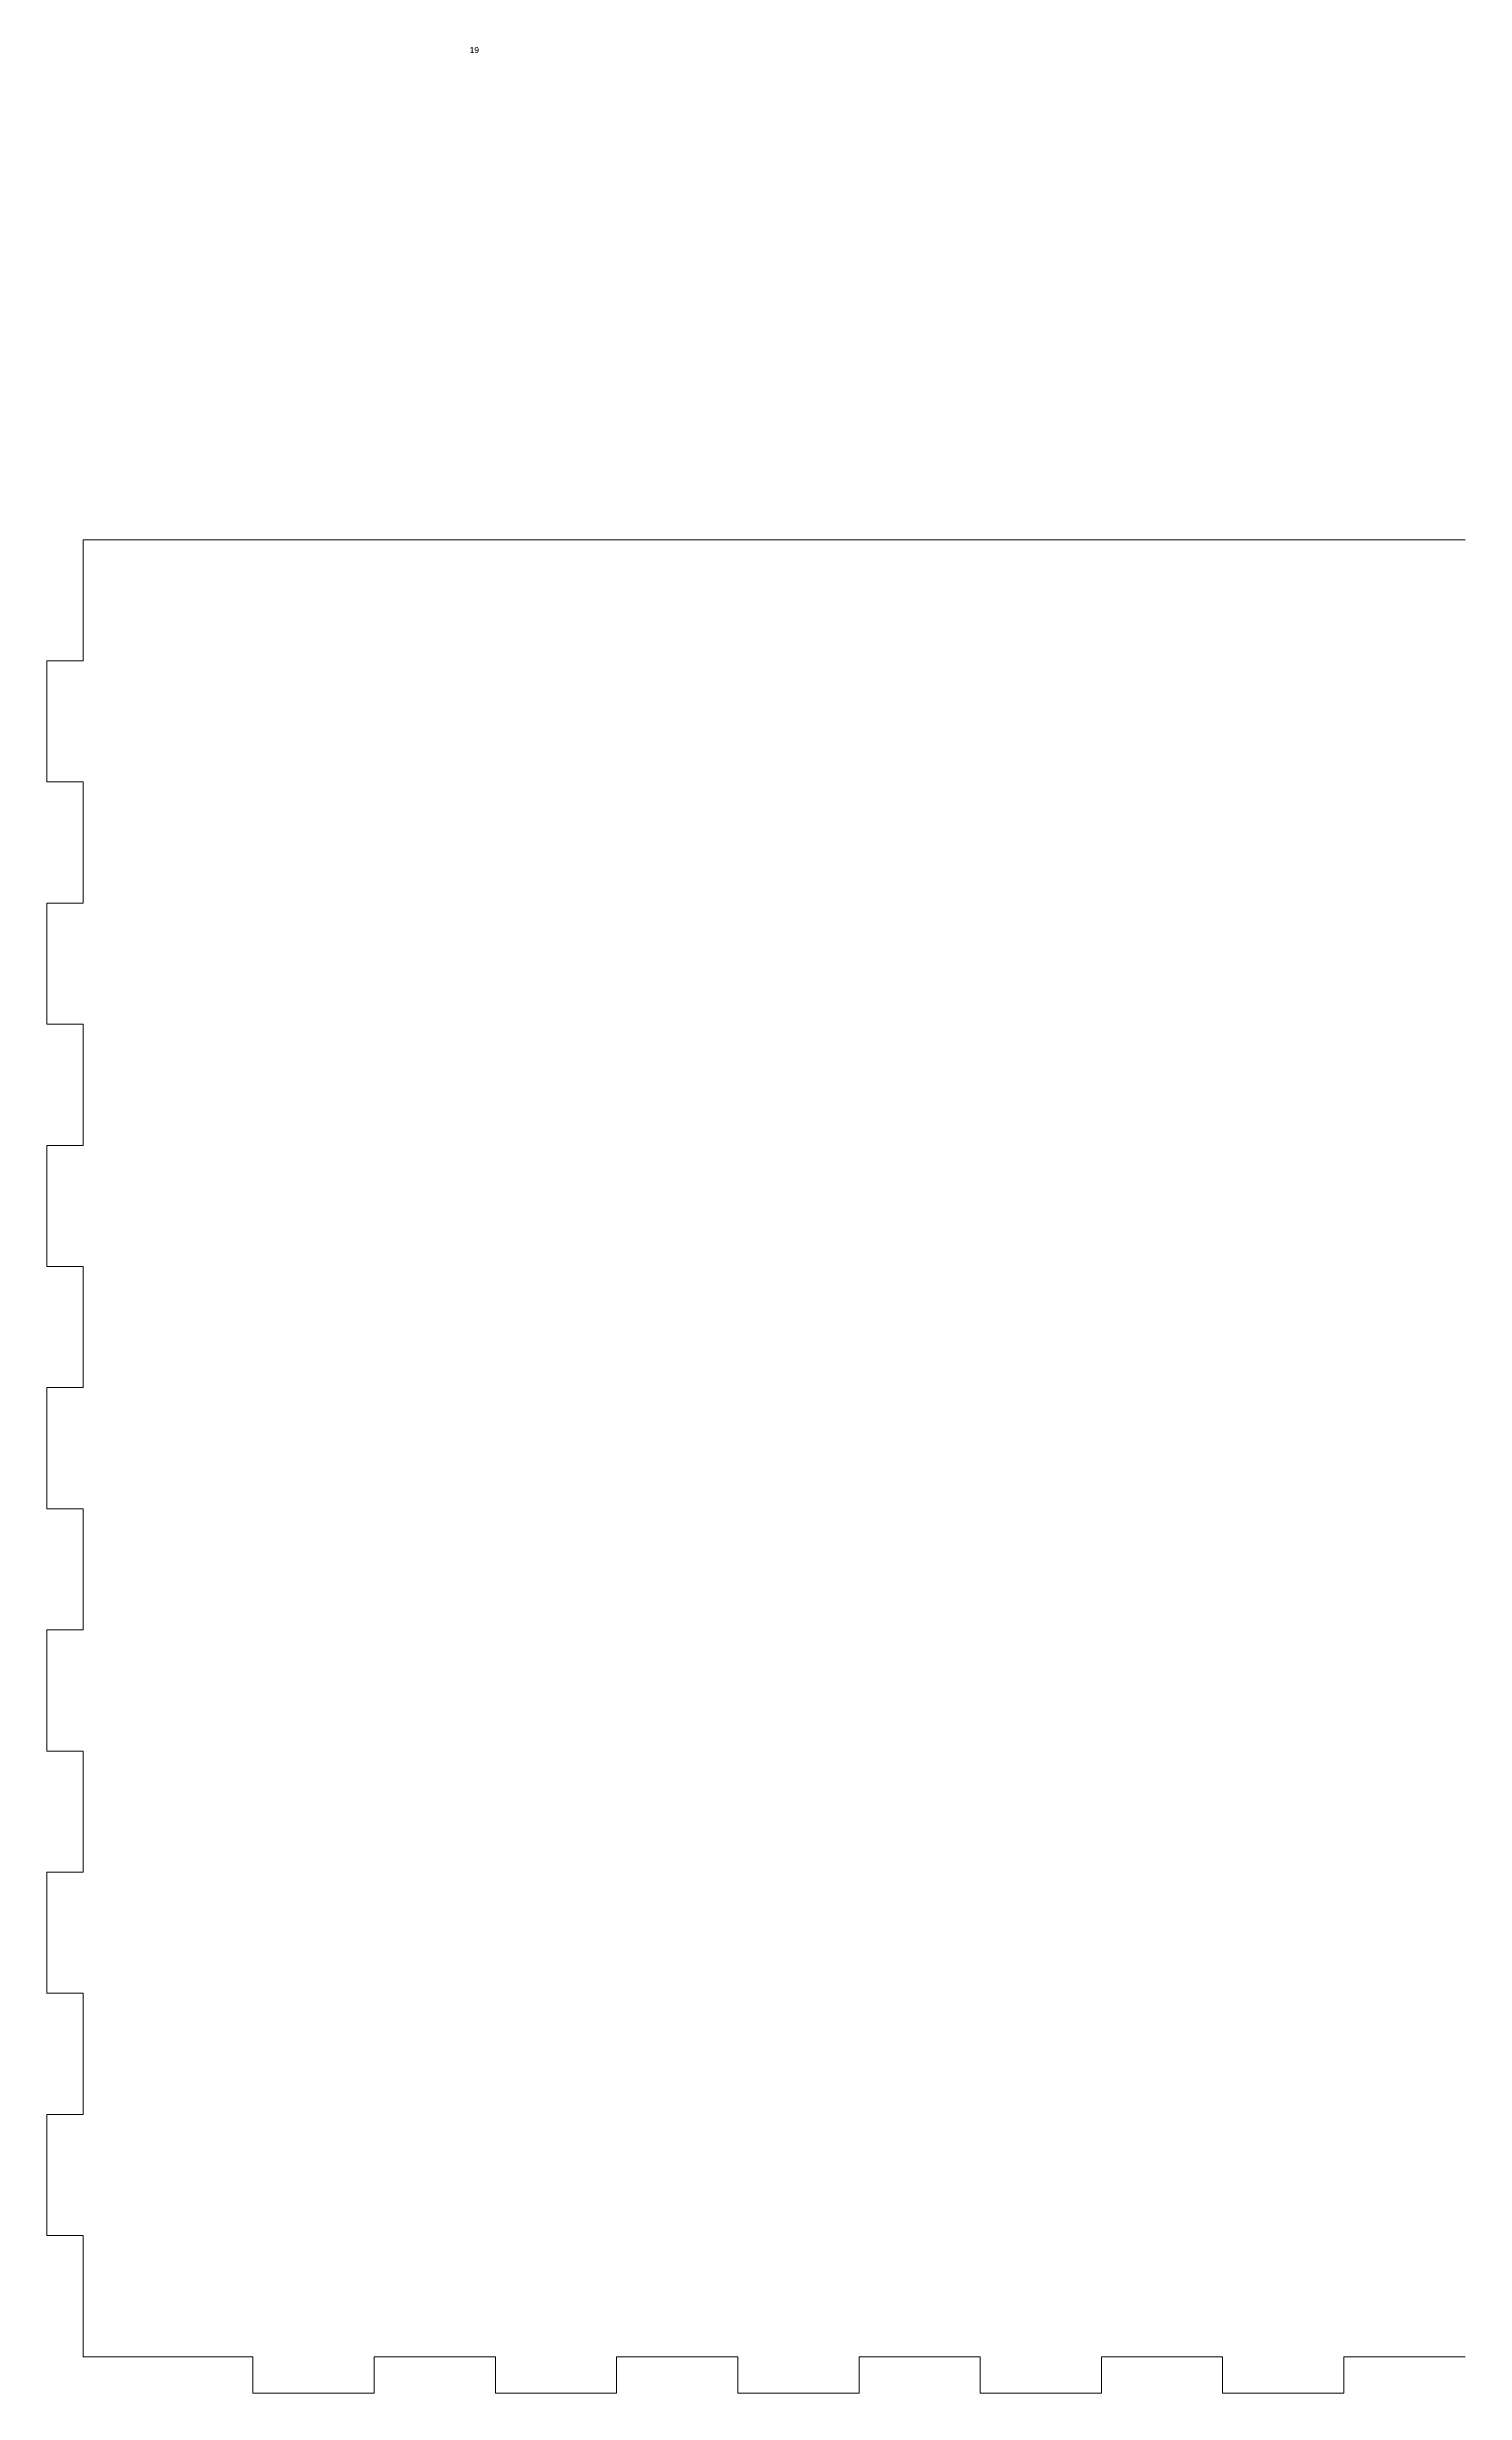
# Model space of a CAD drawing. Header units: millimetres. Extents: x -17105 to -8097, y 7860 to 10394.
# Drawn here: x -12639.8 to -12522.8, y 8051.4 to 8245.1 of the extents above; entities that cross this region are included whole.
import ezdxf

# ---------------------------------------------------------------- set-up
doc = ezdxf.new("R2010")
doc.units = ezdxf.units.MM
doc.layers.add('A-DETL-THIN', color=151, linetype='Continuous', lineweight=9)
doc.layers.add('G-ANNO-TEXT', color=231, linetype='Continuous', lineweight=9)
doc.styles.add('Arial', font='arial.ttf', dxfattribs={"height": 0.491766})

msp = doc.modelspace()

# ---------------------------------------------------------------- linework, layer by layer
at = {"layer": 'A-DETL-THIN'}
for p, q in [((-12522.82, 8204.42), (-12636.82, 8204.42)), ((-12636.82, 8194.42), (-12636.82, 8204.42)), ((-12639.82, 8184.42), (-12639.82, 8194.42)), ((-12639.82, 8194.42), (-12636.82, 8194.42)), ((-12639.82, 8184.42), (-12636.82, 8184.42)), ((-12636.82, 8184.42), (-12636.82, 8174.42)), ((-12639.82, 8174.42), (-12636.82, 8174.42)), ((-12639.82, 8164.42), (-12639.82, 8174.42)), ((-12639.82, 8164.42), (-12636.82, 8164.42)), ((-12636.82, 8164.42), (-12636.82, 8154.42)), ((-12639.82, 8154.42), (-12636.82, 8154.42)), ((-12639.82, 8144.42), (-12639.82, 8154.42)), ((-12639.82, 8144.42), (-12636.82, 8144.42)), ((-12636.82, 8144.42), (-12636.82, 8134.42)), ((-12639.82, 8134.42), (-12636.82, 8134.42)), ((-12639.82, 8124.42), (-12639.82, 8134.42)), ((-12639.82, 8124.42), (-12636.82, 8124.42)), ((-12636.82, 8124.42), (-12636.82, 8114.42)), ((-12639.82, 8114.42), (-12636.82, 8114.42)), ((-12639.82, 8104.42), (-12639.82, 8114.42)), ((-12639.82, 8104.42), (-12636.82, 8104.42)), ((-12636.82, 8104.42), (-12636.82, 8094.42)), ((-12639.82, 8094.42), (-12636.82, 8094.42)), ((-12639.82, 8084.42), (-12639.82, 8094.42)), ((-12639.82, 8084.42), (-12636.82, 8084.42)), ((-12636.82, 8084.42), (-12636.82, 8074.42)), ((-12639.82, 8074.42), (-12636.82, 8074.42)), ((-12639.82, 8064.42), (-12639.82, 8074.42)), ((-12639.82, 8064.42), (-12636.82, 8064.42)), ((-12636.82, 8064.42), (-12636.82, 8054.42)), ((-12636.82, 8054.42), (-12622.82, 8054.42)), ((-12622.82, 8054.42), (-12622.82, 8051.42)), ((-12612.82, 8054.42), (-12612.82, 8051.42)), ((-12612.82, 8054.42), (-12602.82, 8054.42)), ((-12602.82, 8054.42), (-12602.82, 8051.42)), ((-12592.82, 8054.42), (-12582.82, 8054.42)), ((-12592.82, 8054.42), (-12592.82, 8051.42)), ((-12582.82, 8054.42), (-12582.82, 8051.42)), ((-12572.82, 8054.42), (-12562.82, 8054.42)), ((-12572.82, 8054.42), (-12572.82, 8051.42)), ((-12562.82, 8054.42), (-12562.82, 8051.42)), ((-12552.82, 8054.42), (-12552.82, 8051.42)), ((-12552.82, 8054.42), (-12542.82, 8054.42)), ((-12542.82, 8054.42), (-12542.82, 8051.42)), ((-12532.82, 8054.42), (-12532.82, 8051.42)), ((-12532.82, 8054.42), (-12522.82, 8054.42)), ((-12612.82, 8051.42), (-12622.82, 8051.42)), ((-12592.82, 8051.42), (-12602.82, 8051.42)), ((-12572.82, 8051.42), (-12582.82, 8051.42)), ((-12552.82, 8051.42), (-12562.82, 8051.42)), ((-12532.82, 8051.42), (-12542.82, 8051.42))]:
    msp.add_line(p, q, dxfattribs=at)

# ---------------------------------------------------------------- texts
at = {"layer": 'G-ANNO-TEXT', "color": 7, "insert": (-12604.94, 8245.1), "char_height": 0.492, "width": 0.912, "attachment_point": 1, "line_spacing_factor": 0.938532, "style": 'Arial'}
msp.add_mtext('19', dxfattribs=at)

doc.saveas('drawing.dxf')
